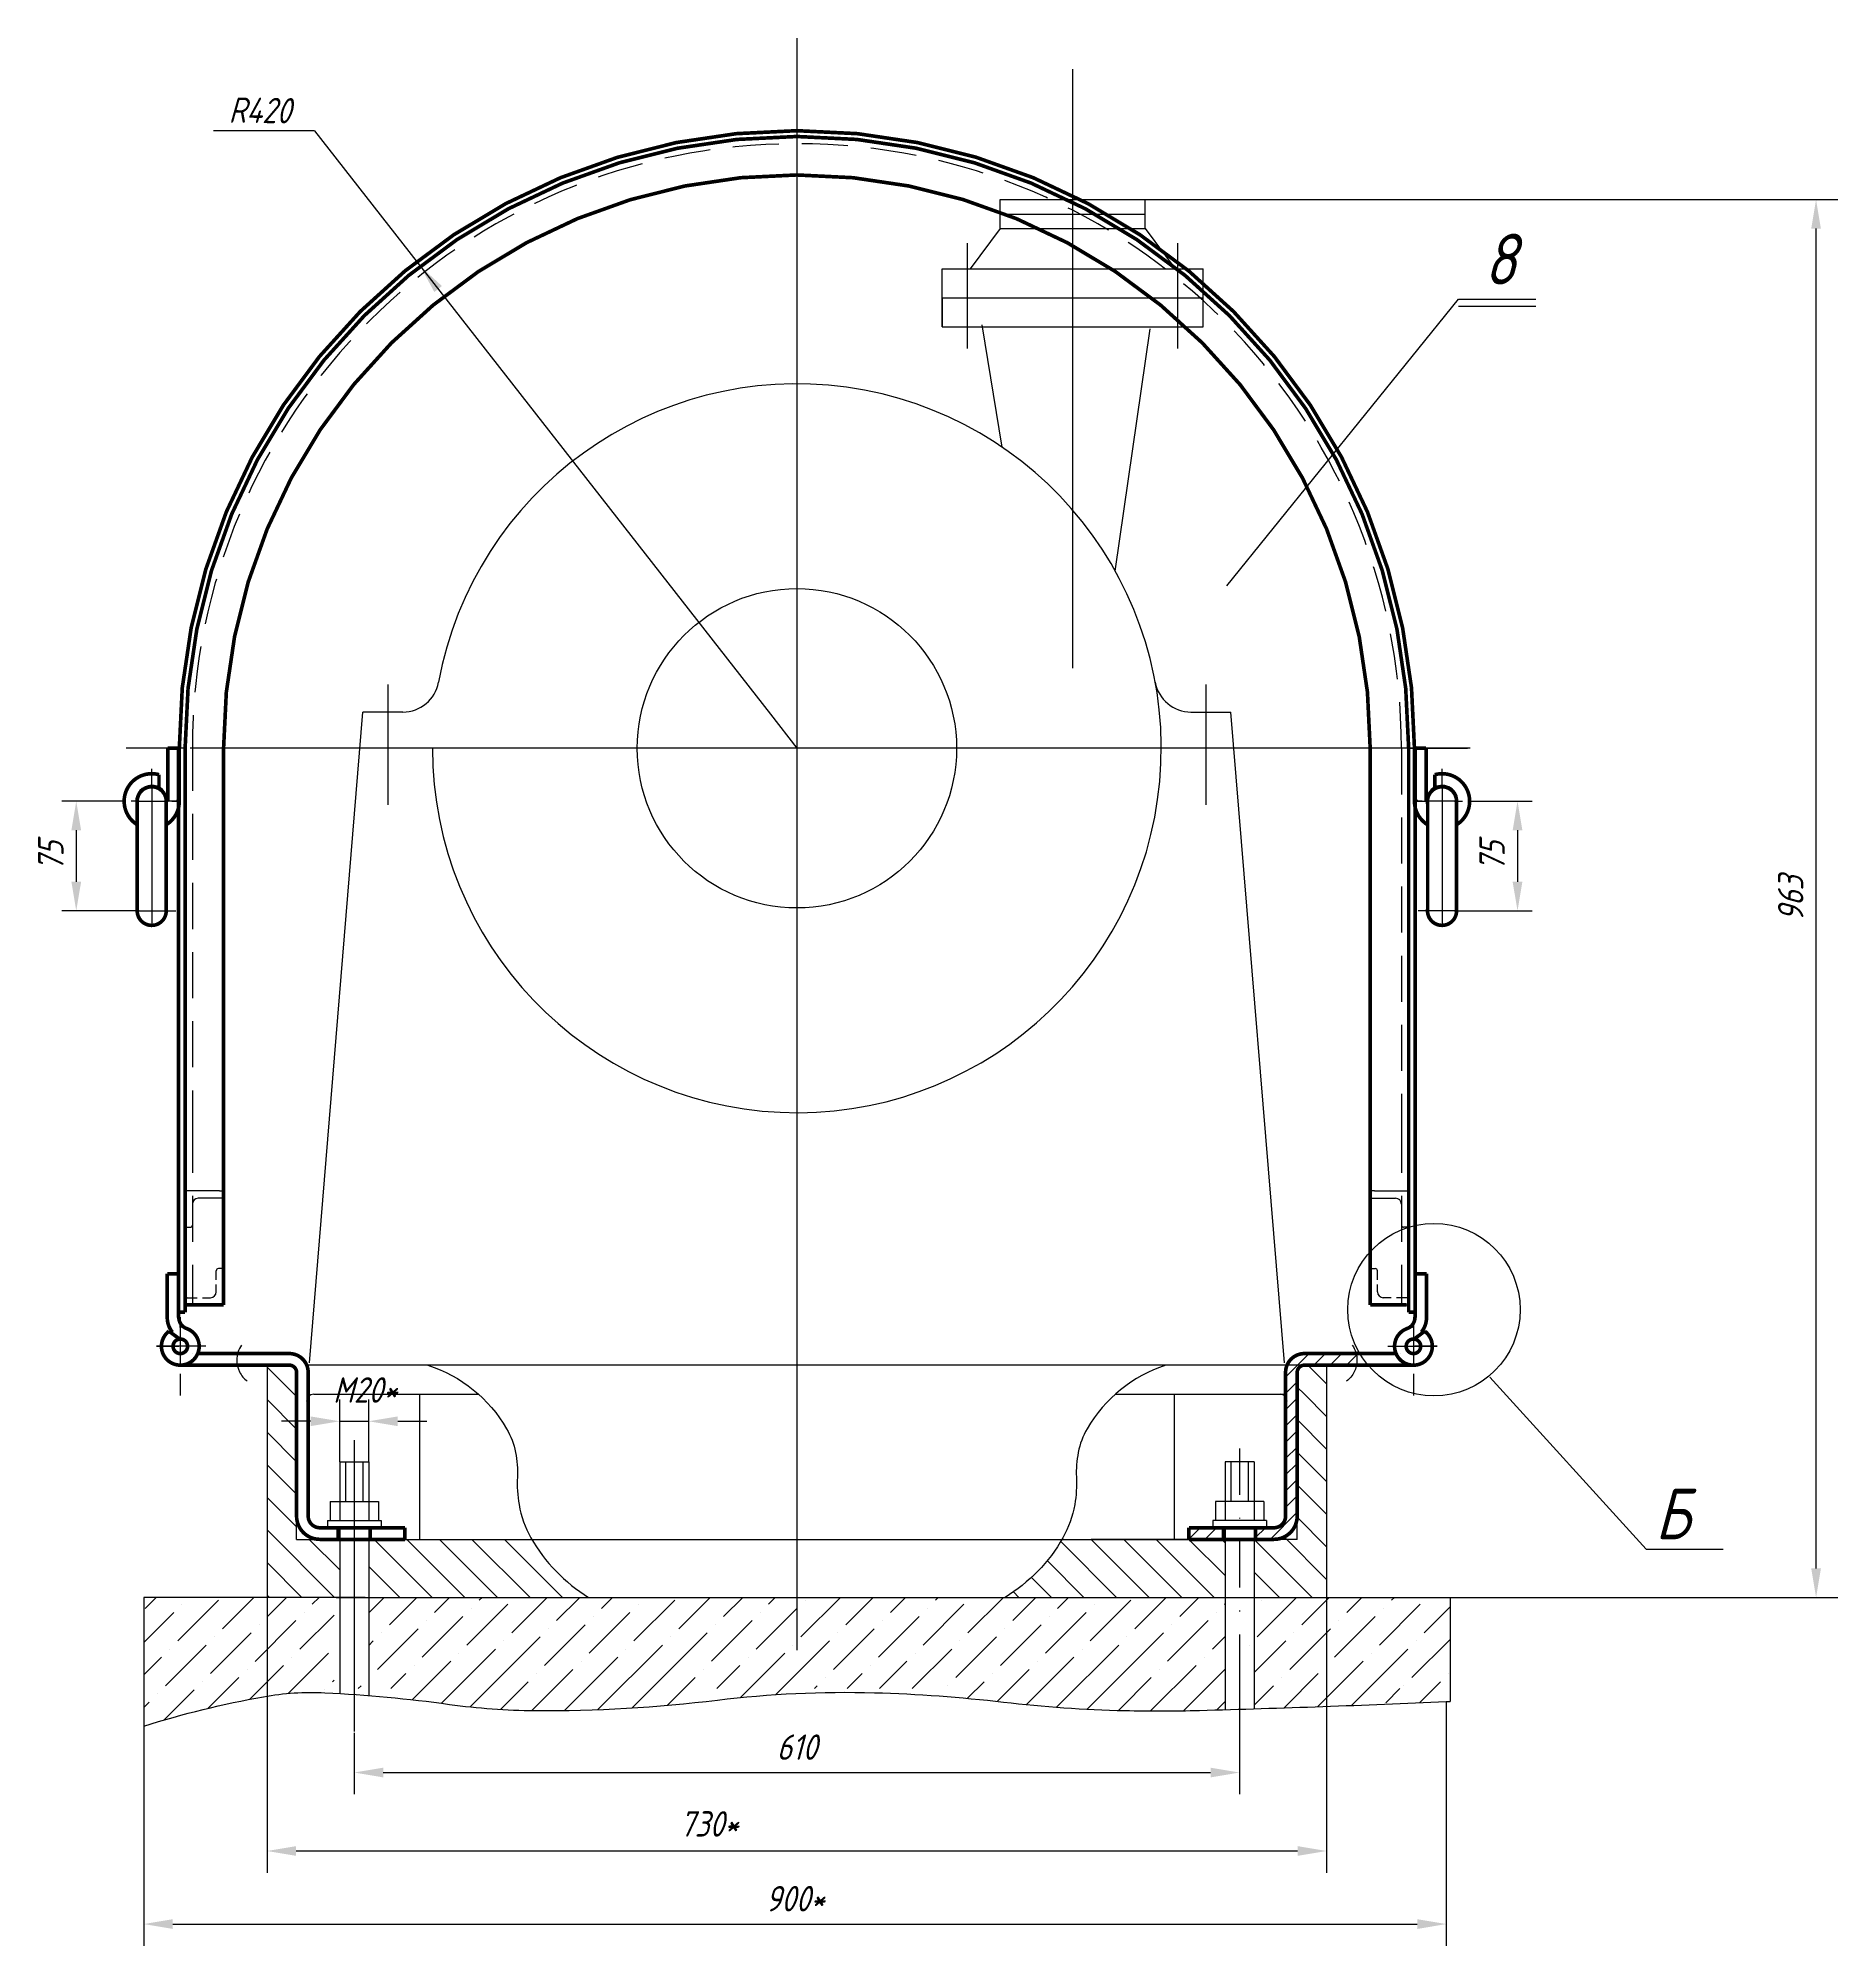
# Model space of a CAD drawing. Extents: x 973 to 2730, y 39 to 1746.
# Drawn here: x 2223.5 to 2471.5, y 368.3 to 631.2 of the extents above; entities that cross this region are included whole.
import ezdxf
from ezdxf.enums import TextEntityAlignment as Align

# ---------------------------------------------------------------- set-up
doc = ezdxf.new("R2010")
doc.units = 0
doc.header["$LTSCALE"] = 0.5
doc.header["$MEASUREMENT"] = 0
doc.linetypes.add('DASHDOT', pattern=[25.4, 12.7, -6.35, 0, -6.35])
doc.linetypes.add('DASHED', pattern=[19.05, 12.7, -6.35])
doc.layers.get('0').update_dxf_attribs({"linetype": 'CONTINUOUS'})
doc.layers.get('DEFPOINTS').update_dxf_attribs({"linetype": 'CONTINUOUS'})
doc.styles.add('ROMANC', font='romanc', dxfattribs={"width": 0.8, "oblique": 15, "height": 3.5})
doc.dimstyles.get("Standard").update_dxf_attribs({"dimtxt": 0.18, "dimasz": 0.18, "dimexe": 0.18, "dimexo": 0.0625, "dimgap": 0.09, "dimtad": 0, "dimtih": 1, "dimtoh": 1, "dimdec": 4, "dimzin": 0, "dimdsep": 46, "dimtxsty": 'Standard', "dimcen": 0.09, "dimadec": 0, "dimazin": 0, "dimtfac": 1, "dimtdec": 4, "dimtofl": 0, "dimtmove": 0, "dimatfit": 3, "dimfxl": 0, "dimtolj": 1, "dimtzin": 0, "dimarcsym": 0})

# ---------------------------------------------------------------- blocks, each defined once
blk = doc.blocks.new('*D60')
at = {"color": 0, "linetype": 'ByBlock'}
for p, q in [((2594.98, 1028.86), (2594.98, 995.21)), ((2415.49, 1025.48), (2415.49, 995.21)), ((2419.49, 998.21), (2590.98, 998.21))]:
    blk.add_line(p, q, dxfattribs=at)
for points in [[(2419.49, 998.88), (2419.49, 997.54), (2415.49, 998.21)], [(2590.98, 998.88), (2590.98, 997.54), (2594.98, 998.21)]]:
    blk.add_solid(points, dxfattribs=at)
at = {"layer": 'DEFPOINTS', "color": 0, "linetype": 'ByBlock'}
for p in [(2594.98, 1028.86), (2415.49, 1025.48), (2594.98, 998.21)]:
    blk.add_point(p, dxfattribs=at)
at = {"color": 0, "linetype": 'ByBlock', "style": 'ROMANC', "oblique": 15, "width": 0.8}
blk.add_text('900*', height=3.5, dxfattribs=at).set_placement((2505.24, 1001.71), align=Align.MIDDLE_CENTER)
blk = doc.blocks.new('*D58')
at = {"color": 0, "linetype": 'ByBlock'}
for p, q in [((2566.49, 1035.93), (2566.49, 1016.09)), ((2444.49, 1024.55), (2444.49, 1016.09)), ((2448.49, 1019.09), (2562.49, 1019.09))]:
    blk.add_line(p, q, dxfattribs=at)
for points in [[(2448.49, 1019.76), (2448.49, 1018.42), (2444.49, 1019.09)], [(2562.49, 1019.76), (2562.49, 1018.42), (2566.49, 1019.09)]]:
    blk.add_solid(points, dxfattribs=at)
at = {"layer": 'DEFPOINTS', "color": 0, "linetype": 'ByBlock'}
for p in [(2566.49, 1035.93), (2444.49, 1024.55), (2566.49, 1019.09)]:
    blk.add_point(p, dxfattribs=at)
at = {"color": 0, "linetype": 'ByBlock', "style": 'ROMANC', "oblique": 15, "width": 0.8}
blk.add_text('610', height=3.5, dxfattribs=at).set_placement((2505.49, 1022.59), align=Align.MIDDLE_CENTER)
blk = doc.blocks.new('*D57')
at = {"color": 0, "linetype": 'ByBlock'}
for p, q in [((2432.49, 1043.22), (2432.49, 1005.28)), ((2578.49, 1043.22), (2578.49, 1005.28)), ((2436.49, 1008.28), (2574.49, 1008.28))]:
    blk.add_line(p, q, dxfattribs=at)
for points in [[(2436.49, 1008.95), (2436.49, 1007.61), (2432.49, 1008.28)], [(2574.49, 1008.95), (2574.49, 1007.61), (2578.49, 1008.28)]]:
    blk.add_solid(points, dxfattribs=at)
at = {"layer": 'DEFPOINTS', "color": 0, "linetype": 'ByBlock'}
for p in [(2432.49, 1043.22), (2578.49, 1043.22), (2578.49, 1008.28)]:
    blk.add_point(p, dxfattribs=at)
at = {"color": 0, "linetype": 'ByBlock', "style": 'ROMANC', "oblique": 15, "width": 0.8}
blk.add_text('730*', height=3.5, dxfattribs=at).set_placement((2493.39, 1012.01), align=Align.MIDDLE_CENTER)
blk = doc.blocks.new('*X59')
at = {"color": 0}
for p, q in [((2415.49, 1037.02), (2419.62, 1041.15)), ((2415.69, 1041.71), (2417.2, 1043.22)), ((2420.18, 1037.22), (2425.79, 1042.83)), ((2420.74, 1042.27), (2420.74, 1042.27)), ((2426.35, 1038.9), (2430.67, 1043.22)), ((2432.53, 1040.59), (2435.16, 1043.22)), ((2437.58, 1041.15), (2437.58, 1041.15)), ((2438.7, 1042.27), (2439.65, 1043.22)), ((2424.67, 1032.73), (2430.28, 1038.34)), ((2430.84, 1034.41), (2436.46, 1040.03)), ((2431.4, 1039.46), (2431.4, 1039.46)), ((2437.02, 1036.1), (2441.71, 1040.79)), ((2418.5, 1031.05), (2424.11, 1036.66)), ((2419.06, 1036.1), (2419.06, 1036.1)), ((2425.23, 1037.78), (2425.23, 1037.78)), ((2415.49, 1032.53), (2417.93, 1034.97)), ((2429.72, 1033.29), (2429.72, 1033.29)), ((2431.58, 1030.66), (2434.77, 1033.85)), ((2435.89, 1034.97), (2435.89, 1034.97)), ((2436.07, 1030.66), (2440.95, 1035.54)), ((2418.26, 1026.32), (2422.42, 1030.48)), ((2423.55, 1031.61), (2423.55, 1031.61)), ((2424.37, 1027.94), (2427.09, 1030.66)), ((2427.09, 1030.66), (2428.6, 1032.17)), ((2430.11, 1029.19), (2431.58, 1030.66)), ((2435.4, 1029.99), (2436.07, 1030.66)), ((2440.38, 1030.48), (2440.38, 1030.48)), ((2441.51, 1031.61), (2441.71, 1031.81)), ((2415.49, 1028.04), (2416.25, 1028.8)), ((2417.37, 1029.92), (2417.37, 1029.92))]:
    blk.add_line(p, q, dxfattribs=at)
blk = doc.blocks.new('*D40')
at = {"color": 0, "linetype": 'ByBlock'}
for p, q in [((1525.68, 1061.89), (1525.68, 1070.49)), ((1529.68, 1061.89), (1529.68, 1070.49)), ((1521.68, 1067.49), (1517.68, 1067.49)), ((1525.68, 1067.49), (1529.68, 1067.49)), ((1533.68, 1067.49), (1537.68, 1067.49))]:
    blk.add_line(p, q, dxfattribs=at)
for points in [[(1521.68, 1068.16), (1521.68, 1066.82), (1525.68, 1067.49)], [(1533.68, 1068.16), (1533.68, 1066.82), (1529.68, 1067.49)]]:
    blk.add_solid(points, dxfattribs=at)
at = {"layer": 'DEFPOINTS', "color": 0, "linetype": 'ByBlock'}
for p in [(1529.68, 1067.49), (1525.68, 1061.89), (1529.68, 1061.89)]:
    blk.add_point(p, dxfattribs=at)
at = {"color": 0, "linetype": 'ByBlock', "style": 'ROMANC', "oblique": 15, "width": 0.8}
blk.add_text('М20*', height=3.5, dxfattribs=at).set_placement((1529.18, 1071.8), align=Align.MIDDLE_CENTER)
blk = doc.blocks.new('*D6')
at = {"color": 0, "linetype": 'ByBlock'}
for p, q in [((290.3, 320.9), (283.7, 320.9)), ((285.7, 316.9), (285.7, 309.8)), ((292.52, 305.8), (283.7, 305.8))]:
    blk.add_line(p, q, dxfattribs=at)
for points in [[(285.03, 316.9), (286.37, 316.9), (285.7, 320.9)], [(285.03, 309.8), (286.37, 309.8), (285.7, 305.8)]]:
    blk.add_solid(points, dxfattribs=at)
at = {"layer": 'DEFPOINTS', "color": 0, "linetype": 'ByBlock'}
for p in [(290.3, 320.9), (285.7, 305.8), (292.52, 305.8)]:
    blk.add_point(p, dxfattribs=at)
at = {"color": 0, "linetype": 'ByBlock', "style": 'ROMANC', "oblique": 15, "width": 0.8}
blk.add_text('75', height=3.5, rotation=90, dxfattribs=at).set_placement((282.2, 313.35), align=Align.MIDDLE_CENTER)
blk = doc.blocks.new('*D7')
at = {"color": 0, "linetype": 'ByBlock'}
for p, q in [((1549.65, 437.41), (1556.25, 437.41)), ((1554.25, 433.41), (1554.25, 426.31)), ((1547.43, 422.31), (1556.25, 422.31))]:
    blk.add_line(p, q, dxfattribs=at)
for points in [[(1553.58, 433.41), (1554.92, 433.41), (1554.25, 437.41)], [(1553.58, 426.31), (1554.92, 426.31), (1554.25, 422.31)]]:
    blk.add_solid(points, dxfattribs=at)
at = {"layer": 'DEFPOINTS', "color": 0, "linetype": 'ByBlock'}
for p in [(1549.65, 437.41), (1547.43, 422.31), (1554.25, 422.31)]:
    blk.add_point(p, dxfattribs=at)
at = {"color": 0, "linetype": 'ByBlock', "style": 'ROMANC', "oblique": 15, "width": 0.8}
blk.add_text('75', height=3.5, rotation=90, dxfattribs=at).set_placement((1550.75, 429.86), align=Align.MIDDLE_CENTER)
blk = doc.blocks.new('*X61')
at = {"color": 0}
for p, q in [((2259.08, 443.98), (2255.02, 448.04)), ((2259.08, 439.49), (2255.02, 443.55)), ((2259.08, 435), (2255.02, 439.06)), ((2259.08, 430.51), (2255.02, 434.57)), ((2259.08, 426.02), (2255.02, 430.08)), ((2264.31, 416.3), (2255.02, 425.59)), ((2265.02, 420.08), (2260.8, 424.3)), ((2277.78, 416.3), (2269.78, 424.3)), ((2282.27, 416.3), (2274.27, 424.3)), ((2286.76, 416.3), (2278.76, 424.3)), ((2291.25, 416.3), (2283.25, 424.3)), ((2295.74, 416.3), (2287.74, 424.3)), ((2259.82, 416.3), (2255.02, 421.1)), ((2273.29, 416.3), (2269.02, 420.57)), ((2255.33, 416.3), (2255.02, 416.61))]:
    blk.add_line(p, q, dxfattribs=at)
blk = doc.blocks.new('*X62')
at = {"color": 0}
for p, q in [((2397.02, 448.3), (2398.62, 449.9)), ((2399.26, 448.3), (2400.86, 449.9)), ((2401.51, 448.3), (2403.11, 449.9)), ((2403.75, 448.3), (2405.13, 449.68)), ((2395.36, 446.64), (2397.02, 448.3)), ((2395.36, 444.4), (2396.96, 446)), ((2395.36, 442.15), (2396.96, 443.75)), ((2395.36, 439.91), (2396.96, 441.51)), ((2395.36, 437.66), (2396.96, 439.26)), ((2395.36, 435.42), (2396.96, 437.02)), ((2395.36, 433.17), (2396.96, 434.77)), ((2395.36, 430.93), (2396.96, 432.53)), ((2395.36, 428.68), (2396.96, 430.28)), ((2382.03, 424.33), (2383.6, 425.9)), ((2384.24, 424.3), (2385.84, 425.9)), ((2391.22, 424.54), (2392.58, 425.9)), ((2393.22, 424.3), (2396.96, 428.04)), ((2386.49, 424.3), (2386.82, 424.63))]:
    blk.add_line(p, q, dxfattribs=at)

msp = doc.modelspace()

# ---------------------------------------------------------------- linework, layer by layer
at = {"linetype": 'Continuous'}
for p, q in [((2328.02, 631.15), (2328.02, 409.01)), ((2366.02, 608.9), (2366.02, 544.35)), ((2255.02, 448.3), (2255.02, 416.3)), ((2401.02, 448.3), (2401.02, 416.3)), ((2238.02, 416.3), (2238.02, 398.56184)), ((2418.02, 416.3), (2418.02, 401.96347))]:
    msp.add_line(p, q, dxfattribs=at)
for p, q in [((2366.02, 626.88), (2366.02, 552.12)), ((2261.53996, 618.40142), (2247.61, 618.40142)), ((2356.02, 608.9), (2376.02, 608.9)), ((2356.02, 604.9), (2356.02, 608.9)), ((2376.02, 604.9), (2376.02, 608.9)), ((2356.02, 604.9), (2351.9, 599.38)), ((2356.02, 606.9), (2376.02, 606.9)), ((2356.02, 604.9), (2376.02, 604.9)), ((2376.02, 604.9), (2380.14, 599.38)), ((2348.02, 599.36), (2384.02, 599.36)), ((2348.02, 595.36), (2384.02, 595.36)), ((2348.02, 595.36), (2348.02, 591.36)), ((2387.26, 555.68), (2419.2, 595.2)), ((2419.2, 595.2), (2429.85, 595.2)), ((2419.2, 594.2), (2429.85, 594.2)), ((2353.5, 591.66), (2356.27812, 574.80329)), ((2348.02, 591.36), (2384.02, 591.36)), ((2371.89537, 557.71303), (2376.68, 591.12)), ((2271.65, 542.08), (2271.65, 525.53)), ((2384.39, 542.08), (2384.39, 525.53)), ((2260.85, 448.64), (2268.22222, 538.3)), ((2273.72319, 538.3), (2268.22222, 538.3)), ((2382.31681, 538.3), (2387.81778, 538.3)), ((2395.19, 448.64), (2387.81778, 538.3)), ((2241.72, 533.3), (2241.46979, 533.3)), ((2242.46979, 533.3), (2242.42, 533.3)), ((2243.46979, 533.3), (2242.52, 533.3)), ((2242.92, 526), (2242.92, 531.64)), ((2420.81, 533.3), (2244.42, 533.3)), ((2412.57021, 533.3), (2413.52, 533.3)), ((2413.12, 526), (2413.12, 531.64)), ((2413.57021, 533.3), (2413.62, 533.3)), ((2414.32, 533.3), (2414.57021, 533.3)), ((2239.12, 528.16), (2239.12, 530.46)), ((2416.92, 528.16), (2416.92, 530.46)), ((2235.28, 526), (2233.32, 526)), ((2237.4, 526), (2236.28, 526)), ((2237.4, 526), (2240.44, 526)), ((2239.12, 528.16), (2239.12, 526)), ((2239.12, 526), (2239.12, 523.4)), ((2240.44, 526), (2241.12, 526)), ((2242.88, 526), (2241.16, 526)), ((2241.88, 526), (2243.04, 526)), ((2242.56979, 526.2), (2242.56979, 526.1)), ((2242.56979, 526.2), (2242.56979, 526.1)), ((2414.16, 526), (2413, 526)), ((2413.16, 526), (2414.88, 526)), ((2413.47021, 526.2), (2413.47021, 526.1)), ((2413.47021, 526.2), (2413.47021, 526.1)), ((2415.6, 526), (2414.92, 526)), ((2418.64, 526), (2415.6, 526)), ((2416.92, 528.16), (2416.92, 526)), ((2416.92, 526), (2416.92, 523.4)), ((2418.64, 526), (2419.76, 526)), ((2420.76, 526), (2422.72, 526)), ((2239.12, 523.4), (2239.12, 508.9)), ((2416.92, 523.4), (2416.92, 508.9)), ((2237.4, 510.9), (2235.54, 510.9)), ((2237.4, 510.9), (2240.44, 510.9)), ((2240.44, 510.9), (2242.42, 510.9)), ((2415.6, 510.9), (2413.62, 510.9)), ((2418.64, 510.9), (2415.6, 510.9)), ((2418.64, 510.9), (2420.5, 510.9)), ((2243.72, 467.3), (2243.72, 472.3)), ((2248.44, 472.3), (2243.72, 472.3)), ((2249.02, 471.3), (2245.52, 471.3)), ((2248.44, 472.3), (2249.02, 472.3)), ((2407.6, 472.3), (2407.02, 472.3)), ((2407.02, 471.3), (2410.52, 471.3)), ((2407.6, 472.3), (2412.32, 472.3)), ((2412.32, 467.3), (2412.32, 472.3)), ((2243.72, 467.3), (2244.42, 467.3)), ((2412.32, 467.3), (2411.62, 467.3)), ((2242.86, 460.9), (2242.86, 455.9)), ((2249.02, 461.6), (2248.32, 461.6)), ((2407.02, 461.6), (2407.72, 461.6)), ((2413.18, 460.9), (2413.18, 455.9)), ((2242.86, 456.76), (2242.86, 454.8598)), ((2243.72, 456.6), (2243.72, 457.3)), ((2244.3, 456.6), (2243.72, 456.6)), ((2411.74, 456.6), (2412.32, 456.6)), ((2412.32, 456.6), (2412.32, 457.3)), ((2413.18, 456.76), (2413.18, 454.8598)), ((2241.16, 453.08), (2241.17231, 453.06154)), ((2241.79926, 452.759), (2241.69158, 452.83853)), ((2243.26, 453.4923), (2243.26, 453.46)), ((2412.78, 453.4923), (2412.78, 453.46)), ((2414.24074, 452.759), (2414.34842, 452.83853)), ((2414.88, 453.08), (2414.86769, 453.06154)), ((2239.8, 450.9), (2242.86, 450.9)), ((2243.06, 450.9), (2240.5, 450.9)), ((2243.09853, 450.9), (2242.29853, 450.9)), ((2244.78, 449.9), (2244.80571, 449.9)), ((2411.26, 449.9), (2411.23429, 449.9)), ((2412.94147, 450.9), (2413.74147, 450.9)), ((2412.98, 450.9), (2415.54, 450.9)), ((2416.24, 450.9), (2413.18, 450.9)), ((2243.06, 448.3), (2245.94, 448.3)), ((2243.06, 447.09), (2243.06, 444.13)), ((2245.94, 448.3), (2249.82, 448.3)), ((2255.02, 448.3), (2258.0805, 448.3)), ((2401.02, 448.3), (2260.4805, 448.3)), ((2410.1, 448.3), (2406.22, 448.3)), ((2412.98, 448.3), (2410.1, 448.3)), ((2412.98, 447.09), (2412.98, 444.13)), ((2261.4402, 444.3), (2284.13867, 444.3)), ((2276.02, 444.3), (2276.02, 424.3)), ((2371.90133, 444.3), (2395.3595, 444.3)), ((2380.02, 444.3), (2380.02, 424.3)), ((2423.51544, 446.63307), (2445.03, 422.96)), ((2267.02, 437.95), (2267.02, 397.80872)), ((2265.02, 434.97), (2265.02, 426.9)), ((2265.02, 434.97), (2269.02, 434.97)), ((2265.82, 434.97), (2265.82, 429.5)), ((2268.22, 434.97), (2268.22, 429.5)), ((2269.02, 434.97), (2269.02, 426.9)), ((2387.02, 434.97), (2387.02, 426.9)), ((2391.02, 434.97), (2387.02, 434.97)), ((2387.82, 434.97), (2387.82, 429.5)), ((2390.22, 434.97), (2390.22, 429.5)), ((2391.02, 434.97), (2391.02, 426.9)), ((2265.02, 433.44), (2265.02, 426.9)), ((2269.02, 433.44), (2269.02, 426.9)), ((2387.02, 433.44), (2387.02, 426.9)), ((2391.02, 433.44), (2391.02, 426.9)), ((2263.69, 429.5), (2270.35, 429.5)), ((2263.69, 429.5), (2263.69, 426.9)), ((2270.35, 429.5), (2270.35, 426.9)), ((2385.69, 429.5), (2385.69, 426.9)), ((2392.35, 429.5), (2385.69, 429.5)), ((2392.35, 429.5), (2392.35, 426.9)), ((2259.0805, 424.3), (2259.0805, 427.5)), ((2263.32, 426.9), (2270.72, 426.9)), ((2263.32, 426.9), (2263.32, 425.9)), ((2265.02, 425.9), (2265.02, 403.06107)), ((2269.02, 425.9), (2269.02, 402.7832)), ((2270.72, 426.9), (2270.72, 425.9)), ((2385.32, 426.9), (2385.32, 425.9)), ((2392.72, 426.9), (2385.32, 426.9)), ((2387.02, 425.9), (2387.02, 400.83747)), ((2391.02, 425.9), (2391.02, 400.95837)), ((2392.72, 426.9), (2392.72, 425.9)), ((2396.9595, 424.3), (2396.9595, 427.5)), ((2259.0805, 424.3), (2287.48, 424.3)), ((2264.52, 424.3), (2391.52, 424.3)), ((2396.9595, 424.3), (2368.56, 424.3)), ((2445.03, 422.96), (2455.65, 422.96)), ((2268.52, 416.3), (2238.02, 416.3)), ((2264.52, 416.3), (2401.02, 416.3))]:
    msp.add_line(p, q)
at = {"color": 0, "linetype": 'ByBlock'}
for p, q in [((2261.53996, 618.40142), (2324.36356, 537.98063)), ((2376.02, 608.9), (2471.46, 608.9)), ((2468.46, 420.3), (2468.46, 604.9)), ((2351.52, 588.38), (2351.52, 602.92)), ((2380.52, 588.38), (2380.52, 602.92)), ((2348.02, 591.36), (2348.02, 599.36)), ((2384.02, 591.36), (2384.02, 599.36)), ((2324.36356, 537.98063), (2328.02, 533.3)), ((2240.82, 533.3), (2240.62, 533.3)), ((2415.22, 533.3), (2415.42, 533.3)), ((2242.82, 460.9), (2242.82, 462.82)), ((2413.22, 460.9), (2413.22, 462.82)), ((2401.02, 416.3), (2471.46, 416.3))]:
    msp.add_line(p, q, dxfattribs=at)
at = {"linetype": 'DASHED'}
for p, q in [((2244.72, 533.79), (2244.72, 481.16)), ((2411.32, 533.3), (2411.32, 476.48)), ((2244.72, 481.16), (2244.72, 456.6)), ((2411.32, 481.16), (2411.32, 456.6)), ((2244.72, 470.5), (2244.72, 467.6)), ((2411.32, 470.5), (2411.32, 467.6)), ((2248.02, 460.08), (2248.02, 461.3)), ((2249.02, 461.6), (2249.02, 460.81)), ((2249.02, 460.24), (2249.02, 458.68)), ((2407.02, 461.6), (2407.02, 460.81)), ((2407.02, 460.24), (2407.02, 458.68)), ((2408.02, 460.08), (2408.02, 461.3)), ((2244.02, 457.6), (2245.4, 457.6)), ((2246.12, 457.6), (2247.22, 457.6)), ((2248.02, 458.4), (2248.02, 459.4)), ((2249.02, 458.27), (2249.02, 456.6)), ((2407.02, 458.27), (2407.02, 456.6)), ((2408.02, 458.4), (2408.02, 459.4)), ((2409.92, 457.6), (2408.82, 457.6)), ((2412.02, 457.6), (2410.64, 457.6)), ((2244.3, 456.6), (2245.69, 456.6)), ((2246.72, 456.6), (2249.02, 456.6)), ((2409.32, 456.6), (2407.02, 456.6)), ((2411.74, 456.6), (2410.35, 456.6))]:
    msp.add_line(p, q, dxfattribs=at)
at = {"linetype": 'DASHDOT'}
for p, q in [((2241.72, 533.3), (2235.62, 533.3)), ((2414.32, 533.3), (2420.42, 533.3)), ((2243.06, 454.9), (2243.06, 447.09)), ((2412.98, 454.9), (2412.98, 447.09)), ((2243.06, 453.48), (2243.06, 454.0852)), ((2412.98, 453.48), (2412.98, 454.0852)), ((2240.56, 450.9), (2239.8, 450.9)), ((2243.06, 450.9), (2240.78, 450.9)), ((2246.57, 450.9), (2241.5, 450.9)), ((2409.47, 450.9), (2414.54, 450.9)), ((2412.98, 450.9), (2415.26, 450.9)), ((2415.48, 450.9), (2416.24, 450.9)), ((2389.02, 436.8), (2389.02, 409.01))]:
    msp.add_line(p, q, dxfattribs=at)
at = {"color": 0}
for p, q in [((2401.02, 445.72119), (2398.44119, 448.3)), ((2397.95106, 444.3), (2396.9595, 445.29157)), ((2401.02, 441.23106), (2397.95106, 444.3)), ((2401.02, 436.74093), (2396.9595, 440.80144)), ((2401.02, 432.25081), (2396.9595, 436.31131)), ((2401.02, 427.76068), (2396.9595, 431.82118)), ((2401.02, 423.27055), (2396.95526, 427.33529)), ((2264.77856, 424.3), (2264.82, 424.34144)), ((2372.06953, 416.3), (2364.36805, 424.00147)), ((2376.55965, 416.3), (2368.55965, 424.3)), ((2381.04978, 416.3), (2373.04978, 424.3)), ((2385.53991, 416.3), (2377.53991, 424.3)), ((2387.02, 419.31004), (2382.03004, 424.3)), ((2387.02, 423.80017), (2386.52017, 424.3)), ((2399.01029, 416.3), (2391.01029, 424.3)), ((2391.26144, 424.3), (2391.22, 424.34144)), ((2401.02, 418.78042), (2395.17187, 424.62855)), ((2367.5794, 416.3), (2362.5117, 421.3677)), ((2363.08927, 416.3), (2360.33852, 419.05075)), ((2394.52017, 416.3), (2391.02, 419.80017)), ((2269.02, 414.15992), (2271.16008, 416.3)), ((2271.89486, 412.54465), (2275.65021, 416.3)), ((2278.06878, 414.22844), (2280.14034, 416.3)), ((2282.55891, 409.73832), (2288.17157, 415.35098)), ((2284.24271, 415.91224), (2284.63047, 416.3)), ((2288.73284, 411.42211), (2293.61072, 416.3)), ((2294.90676, 413.10591), (2298.10085, 416.3)), ((2301.08069, 414.78971), (2302.59098, 416.3)), ((2305.57082, 410.29958), (2311.18348, 415.91224)), ((2306.13208, 415.35098), (2306.13208, 415.35098)), ((2311.74474, 411.98338), (2316.06136, 416.3)), ((2317.91867, 413.66718), (2320.55149, 416.3)), ((2324.0926, 415.35098), (2325.04162, 416.3)), ((2328.58272, 410.86085), (2334.02188, 416.3)), ((2329.14399, 415.91224), (2329.14399, 415.91224)), ((2334.75665, 412.54465), (2338.512, 416.3)), ((2340.93058, 414.22844), (2343.00213, 416.3)), ((2345.4207, 409.73832), (2351.03336, 415.35098)), ((2347.1045, 415.91224), (2347.49226, 416.3)), ((2351.59463, 411.42211), (2356.47252, 416.3)), ((2357.76856, 413.10591), (2360.96264, 416.3)), ((2358.59914, 416.3), (2357.85277, 417.04637)), ((2363.94248, 414.78971), (2365.45277, 416.3)), ((2368.43261, 410.29958), (2374.04527, 415.91224)), ((2368.99388, 415.35098), (2368.99388, 415.35098)), ((2374.60654, 411.98338), (2378.92316, 416.3)), ((2380.78046, 413.66718), (2383.41328, 416.3)), ((2386.95439, 415.35098), (2387.02, 415.41659)), ((2391.44452, 410.86085), (2396.88367, 416.3)), ((2392.00578, 415.91224), (2392.00578, 415.91224)), ((2397.61844, 412.54465), (2401.3738, 416.3)), ((2403.79237, 414.22844), (2405.86392, 416.3)), ((2408.2825, 409.73832), (2413.89516, 415.35098)), ((2409.96629, 415.91224), (2410.35405, 416.3)), ((2276.38499, 408.05452), (2281.99765, 413.66718)), ((2276.94625, 413.10591), (2276.94625, 413.10591)), ((2283.12018, 414.78971), (2283.12018, 414.78971)), ((2299.39689, 408.61578), (2305.00955, 414.22844)), ((2299.95816, 413.66718), (2299.95816, 413.66718)), ((2316.23487, 407.49325), (2321.84753, 413.10591)), ((2322.4088, 409.17705), (2328.02146, 414.78971)), ((2322.97006, 414.22844), (2322.97006, 414.22844)), ((2339.24678, 408.05452), (2344.85944, 413.66718)), ((2339.80804, 413.10591), (2339.80804, 413.10591)), ((2345.98197, 414.78971), (2345.98197, 414.78971)), ((2362.25868, 408.61578), (2367.87134, 414.22844)), ((2362.81995, 413.66718), (2362.81995, 413.66718)), ((2379.09666, 407.49325), (2384.70932, 413.10591)), ((2385.83186, 414.22844), (2385.83186, 414.22844)), ((2402.10857, 408.05452), (2407.72123, 413.66718)), ((2402.66984, 413.10591), (2402.66984, 413.10591)), ((2408.84376, 414.78971), (2408.84376, 414.78971)), ((2414.45642, 411.42211), (2418.02, 414.98569)), ((2269.02, 409.66979), (2269.64979, 410.29958)), ((2270.21106, 406.37072), (2275.82372, 411.98338)), ((2270.77233, 411.42211), (2270.77233, 411.42211)), ((2283.01502, 401.21417), (2292.6617, 410.86085)), ((2287.61031, 410.29958), (2287.61031, 410.29958)), ((2293.22297, 406.93199), (2298.83563, 412.54465)), ((2293.78423, 411.98338), (2293.78423, 411.98338)), ((2305.32639, 401.07489), (2315.67361, 411.42211)), ((2310.62221, 410.86085), (2310.62221, 410.86085)), ((2316.79614, 412.54465), (2316.79614, 412.54465)), ((2325.12618, 402.91418), (2332.51159, 410.29958)), ((2333.07285, 406.37072), (2338.68551, 411.98338)), ((2333.63412, 411.42211), (2333.63412, 411.42211)), ((2349.91083, 405.24819), (2355.52349, 410.86085)), ((2350.4721, 410.29958), (2350.4721, 410.29958)), ((2356.08476, 406.93199), (2361.69742, 412.54465)), ((2356.64602, 411.98338), (2356.64602, 411.98338)), ((2368.01541, 400.90212), (2378.5354, 411.42211)), ((2373.484, 410.86085), (2373.484, 410.86085)), ((2379.65793, 412.54465), (2379.65793, 412.54465)), ((2385.27059, 409.17705), (2387.02, 410.92646)), ((2391.02, 405.9462), (2395.37338, 410.29958)), ((2395.93464, 406.37072), (2401.5473, 411.98338)), ((2396.49591, 411.42211), (2396.49591, 411.42211)), ((2412.77262, 405.24819), (2418.02, 410.49556)), ((2413.33389, 410.29958), (2413.33389, 410.29958)), ((2275.02809, 402.2075), (2280.31385, 407.49325)), ((2279.02869, 401.71797), (2286.48777, 409.17705)), ((2281.43638, 408.61578), (2281.43638, 408.61578)), ((2295.99473, 400.7235), (2303.32575, 408.05452)), ((2298.27436, 407.49325), (2298.27436, 407.49325)), ((2300.60255, 400.84118), (2309.49968, 409.73832)), ((2304.44829, 409.17705), (2304.44829, 409.17705)), ((2320.22895, 402.50708), (2326.33766, 408.61578)), ((2321.28627, 408.05452), (2321.28627, 408.05452)), ((2327.46019, 409.73832), (2327.46019, 409.73832)), ((2339.42239, 403.74), (2343.17564, 407.49325)), ((2343.91252, 403.74), (2349.34957, 409.17705)), ((2344.29817, 408.61578), (2344.29817, 408.61578)), ((2359.6654, 401.53237), (2366.18755, 408.05452)), ((2361.13615, 407.49325), (2361.13615, 407.49325)), ((2363.7943, 401.17114), (2372.36147, 409.73832)), ((2367.31008, 409.17705), (2367.31008, 409.17705)), ((2384.14806, 408.05452), (2384.14806, 408.05452)), ((2390.32198, 409.73832), (2390.32198, 409.73832)), ((2399.79281, 401.24863), (2406.03743, 407.49325)), ((2404.45108, 401.41677), (2412.21136, 409.17705)), ((2407.15996, 408.61578), (2407.15996, 408.61578)), ((2269.08853, 405.24819), (2269.08853, 405.24819)), ((2272.07047, 403.74), (2274.13992, 405.80945)), ((2275.26245, 406.93199), (2275.26245, 406.93199)), ((2291.49513, 400.71402), (2297.15183, 406.37072)), ((2292.10043, 405.80945), (2292.10043, 405.80945)), ((2310.17595, 401.43433), (2313.98981, 405.24819)), ((2315.11234, 406.37072), (2315.11234, 406.37072)), ((2316.97175, 403.74), (2320.16373, 406.93199)), ((2331.95032, 405.24819), (2331.95032, 405.24819)), ((2334.93226, 403.74), (2337.00171, 405.80945)), ((2338.12425, 406.93199), (2338.12425, 406.93199)), ((2354.96223, 405.80945), (2354.96223, 405.80945)), ((2355.61979, 401.97689), (2360.01362, 406.37072)), ((2372.33473, 400.73132), (2376.8516, 405.24819)), ((2376.75428, 400.66074), (2383.02553, 406.93199)), ((2377.97413, 406.37072), (2377.97413, 406.37072)), ((2381.27093, 400.68726), (2387.02, 406.43633)), ((2394.81211, 405.24819), (2394.81211, 405.24819)), ((2395.1446, 401.09054), (2399.86351, 405.80945)), ((2400.98604, 406.93199), (2400.98604, 406.93199)), ((2417.82402, 405.80945), (2417.82402, 405.80945)), ((2267.58034, 403.74), (2267.96599, 404.12566)), ((2285.92651, 404.12566), (2285.92651, 404.12566)), ((2287.16051, 400.86953), (2290.9779, 404.68692)), ((2308.93841, 404.68692), (2308.93841, 404.68692)), ((2330.44213, 403.74), (2330.82779, 404.12566)), ((2348.7883, 404.12566), (2348.7883, 404.12566)), ((2351.54824, 402.39547), (2353.83969, 404.68692)), ((2371.80021, 404.68692), (2371.80021, 404.68692)), ((2391.02, 401.45608), (2393.68958, 404.12566)), ((2409.15806, 401.7835), (2411.10228, 403.72772)), ((2411.65009, 404.12566), (2411.65009, 404.12566)), ((2413.79806, 401.7835), (2416.70149, 404.68692)), ((2385.87807, 400.80427), (2387.02, 401.9462))]:
    msp.add_line(p, q, dxfattribs=at)
for points, const_width in [([(2413.12, 533.3, 1), (2242.92, 533.3, 1)], 0.5), ([(2412.32, 533.3, 1), (2243.72, 533.3, 1)], 0.5), ([(2407.02, 533.3, 1), (2249.02, 533.3, 1)], 0.5), ([(2237.12, 522.7689, -0.86546876), (2240.12, 529.66606, -1)], 0.5), ([(2418.92, 522.7689, 0.86546876), (2415.92, 529.66606, 1)], 0.5), ([(2237.12, 526, -1.073397535), (2241.1, 525.71787, -1.073397535)], 0.5), ([(2242.92, 526, -0.261399121), (2241.1, 522.75661, -0.261399121)], 0.5), ([(2413.12, 526, 0.261399121), (2414.94, 522.75661, 0.261399121)], 0.5), ([(2418.92, 526, 1.073397535), (2414.94, 525.71787, 1.073397535)], 0.5), ([(2241.1, 511.18213, -1.073397535), (2237.12, 510.9, -1.073397535)], 0.5), ([(2414.94, 511.18213, 1.073397535), (2418.92, 510.9, 1.073397535)], 0.5), ([(2241.52687, 453.58044, -0.103188113), (2241.26, 454.8598, -0.108621097)], 0.5), ([(2243.92667, 453.3513, -0.324768037), (2242.86051, 454.9, -0.317837245)], 0.5), ([(2412.11333, 453.3513, 0.324768037), (2413.17949, 454.9, 0.317837245)], 0.5), ([(2414.51313, 453.58044, 0.103188113), (2414.78, 454.8598, 0.108621097)], 0.5), ([(2243.06, 448.3, -0.670178341), (2241.23171, 452.74861, -0.661514598)], 0.5), ([(2241.20231, 452.71906, -0.038119234), (2241.5, 452.98, -0.038119234)], 0.5), ([(2241.96898, 452.85111, -0.068890542), (2241.51697, 453.60339, -0.068890542)], 0.5), ([(2242.06, 450.9, -1), (2244.06, 450.9, -1)], 0.5), ([(2243.39333, 451.84281, -0.15027234), (2241.88251, 452.96335, -0.135488457)], 0.1), ([(2243.92667, 453.3513, -0.430402422), (2245.46, 449.9, -0.358019667)], 0.5), ([(2412.11333, 453.3513, 0.430402422), (2410.58, 449.9, 0.358019667)], 0.5), ([(2413.98, 450.9, 1), (2411.98, 450.9, 1)], 0.5), ([(2412.64667, 451.84281, 0.15027234), (2414.15749, 452.96335, 0.135488457)], 0.1), ([(2412.98, 448.3, 0.670178341), (2414.80829, 452.74861, 0.661514598)], 0.5), ([(2414.07102, 452.85111, 0.068890542), (2414.52303, 453.60339, 0.068890542)], 0.5), ([(2414.83769, 452.71906, 0.038119234), (2414.54, 452.98, 0.038119234)], 0.5), ([(2242.06, 450.9, 1), (2244.06, 450.9, 1)], 0.5), ([(2242.26, 450.9, -1), (2243.86, 450.9, -1)], 0.1), ([(2242.26, 450.9, 1), (2243.86, 450.9, 1)], 0.1), ([(2243.39333, 451.84281, -0.317837245), (2244.06, 450.9, -0.317837245)], 0.1), ([(2260.6805, 447.3, 0.414213562), (2258.0805, 449.9, 0.414213562)], 0.5), ([(2395.3595, 447.3, -0.414213562), (2397.9595, 449.9, -0.414213562)], 0.5), ([(2413.98, 450.9, -1), (2411.98, 450.9, -1)], 0.5), ([(2412.64667, 451.84281, 0.317837245), (2411.98, 450.9, 0.317837245)], 0.1), ([(2413.78, 450.9, 1), (2412.18, 450.9, 1)], 0.1), ([(2413.78, 450.9, -1), (2412.18, 450.9, -1)], 0.1), ([(2259.0805, 447.3, 0.414213562), (2258.0805, 448.3, 0.414213562)], 0.5), ([(2396.9595, 447.3, -0.414213562), (2397.9595, 448.3, -0.414213562)], 0.5), ([(2259.0805, 427.5, 0.414213562), (2262.2805, 424.3, 0.414213562)], 0.5), ([(2260.6805, 427.5, 0.414213562), (2262.2805, 425.9, 0.414213562)], 0.5), ([(2395.3595, 427.5, -0.414213562), (2393.7595, 425.9, -0.414213562)], 0.5), ([(2396.9595, 427.5, -0.414213562), (2393.7595, 424.3, -0.414213562)], 0.5)]:
    msp.add_lwpolyline(points, format="xyb", dxfattribs=dict(const_width=const_width))
for points, const_width in [([(2243.72, 533.79), (2243.72, 481.16)], 0.5), ([(2241.32, 533.3), (2242.92, 533.3)], 0.5), ([(2241.32, 526), (2241.32, 533.3)], 0.5), ([(2242.82, 533.3), (2242.82, 481.16)], 0.5), ([(2242.92, 526), (2242.92, 533.3)], 0.5), ([(2249.02, 481.16), (2249.02, 533.3)], 0.5), ([(2407.02, 476.48), (2407.02, 533.3)], 0.5), ([(2412.32, 533.3), (2412.32, 476.48)], 0.5), ([(2414.72, 533.3), (2413.12, 533.3)], 0.5), ([(2413.12, 526), (2413.12, 533.3)], 0.5), ([(2413.22, 533.3), (2413.22, 476.48)], 0.5), ([(2414.72, 526), (2414.72, 533.3)], 0.5), ([(2240.12, 527.73205), (2240.12, 529.66606)], 0.5), ([(2415.92, 527.73205), (2415.92, 529.66606)], 0.5), ([(2237.12, 526), (2237.12, 510.9)], 0.5), ([(2241.1, 526), (2241.1, 510.9)], 0.5), ([(2414.94, 526), (2414.94, 510.9)], 0.5), ([(2418.92, 526), (2418.92, 510.9)], 0.5), ([(2242.82, 481.16), (2242.82, 454.84)], 0.5), ([(2243.72, 481.16), (2243.72, 455.6)], 0.5), ([(2249.02, 461.6), (2249.02, 481.16)], 0.5), ([(2407.02, 461.6), (2407.02, 481.16)], 0.5), ([(2412.32, 481.16), (2412.32, 455.6)], 0.5), ([(2413.22, 481.16), (2413.22, 454.84)], 0.5), ([(2242.86, 460.9), (2241.26, 460.9)], 0.5), ([(2241.26, 460.9), (2241.26, 454.8598)], 0.5), ([(2249.02, 456.6), (2249.02, 461.6)], 0.5), ([(2407.02, 456.6), (2407.02, 461.6)], 0.5), ([(2413.18, 460.9), (2414.78, 460.9)], 0.5), ([(2414.78, 460.9), (2414.78, 454.8598)], 0.5), ([(2242.82, 455.6), (2243.72, 455.6)], 0.5), ([(2243.98, 456.6), (2249.02, 456.6)], 0.5), ([(2412.06, 456.6), (2407.02, 456.6)], 0.5), ([(2413.22, 455.6), (2412.32, 455.6)], 0.5), ([(2242.96822, 451.89578), (2241.5, 452.98)], 0.5), ([(2241.4969, 452.97767), (2241.69158, 452.83853)], 0.1), ([(2413.07178, 451.89578), (2414.54, 452.98)], 0.5), ([(2414.5431, 452.97767), (2414.34842, 452.83853)], 0.1), ([(2245.46, 449.9), (2258.0805, 449.9)], 0.5), ([(2410.58, 449.9), (2397.9595, 449.9)], 0.5), ([(2258.0805, 448.3), (2243.06, 448.3)], 0.5), ([(2259.0805, 427.5), (2259.0805, 447.3)], 0.5), ([(2260.6805, 427.5), (2260.6805, 447.3)], 0.5), ([(2395.3595, 427.5), (2395.3595, 447.3)], 0.5), ([(2396.9595, 427.5), (2396.9595, 447.3)], 0.5), ([(2397.9595, 448.3), (2412.98, 448.3)], 0.5), ([(2262.2805, 425.9), (2274.01, 425.9)], 0.5), ([(2264.82, 425.9), (2264.82, 424.3)], 0.5), ([(2269.22, 425.9), (2269.22, 424.3)], 0.5), ([(2274.01, 425.9), (2274.01, 424.3)], 0.5), ([(2393.7595, 425.9), (2382.03, 425.9)], 0.5), ([(2382.03, 425.9), (2382.03, 424.3)], 0.5), ([(2386.82, 425.9), (2386.82, 424.3)], 0.5), ([(2391.22, 425.9), (2391.22, 424.3)], 0.5), ([(2262.2805, 424.3), (2274.01, 424.3)], 0.5), ([(2393.7595, 424.3), (2382.03, 424.3)], 0.5)]:
    msp.add_lwpolyline(points, dxfattribs=dict(const_width=const_width))
for points in [[(2241.55, 452.91), (2241.54, 452.92)], [(2414.49, 452.91), (2414.5, 452.92)]]:
    msp.add_lwpolyline(points)
at = {"linetype": 'Continuous', "const_width": 0.5}
for points in [[(2245.46, 449.9, -0.302775638), (2243.06, 448.3, -0.207398032)], [(2410.58, 449.9, 0.302775638), (2412.98, 448.3, 0.207398032)]]:
    msp.add_lwpolyline(points, format="xyb", dxfattribs=at)
for points in [[(2245.58, 450.3, -0.005205292), (2245.5898, 450.2999, -0.087939565)], [(2251.49, 451.06, 0.07665277), (2251.00385, 450.06512, 0.07665277), (2250.84, 448.97, 0.115296107), (2251.22347, 447.36174, 0.115296107), (2252.28, 446.09)], [(2404.55, 451.06, -0.07665277), (2405.03615, 450.06512, -0.07665277), (2405.2, 448.97, -0.115296107), (2404.81653, 447.36174, -0.115296107), (2403.76, 446.09)], [(2410.46, 450.3, 0.005205292), (2410.4502, 450.2999, 0.087939565)], [(2277.18663, 448.3, -0.184169817), (2288.02056, 439.54283, -0.083392271), (2289.25, 436.28, -0.059671096), (2289.50417, 432.88612, 0.053216303), (2289.74, 429.08, 0.087587149), (2291.36895, 424.51778, 0.12653908), (2299.32809, 416.3)], [(2378.85337, 448.3, 0.184169817), (2368.01944, 439.54283, 0.083392271), (2366.79, 436.28, 0.059671096), (2366.53583, 432.88612, -0.053216303), (2366.3, 429.08, -0.087587149), (2364.67105, 424.51778, -0.12653908), (2356.71191, 416.3)], [(2238.02, 398.56184, -0.031831973), (2254.51966, 402.62161, -0.056542554), (2262.99, 403.17, -0.022451405), (2280.13957, 401.56688, 0.032758663), (2291.92, 400.71, 0.032274862), (2317.07654, 402.15587, -0.037565477), (2338.71, 403.17, -0.022185793), (2356.48856, 401.87671, 0.023623005), (2373.19, 400.71, 0.012563637), (2383.49998, 400.73701, 0.003805695), (2417.51, 401.94, 0.001507893), (2418.02, 401.96347, 0.008775585)]]:
    msp.add_lwpolyline(points, format="xyb")
for centre, radius in [((2328.02, 533.3), 22), ((2415.81, 455.95), 11.88)]:
    msp.add_circle(centre, radius)
at = {"linetype": 'DASHED'}
for centre, radius, start, end in [((2328.02, 533.29999), 83.3, 0.0000038, 179.9999962), ((2243.06, 450.9), 2.6, 126.8698976, 128.5238755), ((2412.98, 450.9), 2.6, 51.4761245, 53.1301024)]:
    msp.add_arc(centre, radius, start, end, dxfattribs=at)
for centre, radius, start, end in [((2328.02, 533.3), 50.21, 180, 169.5646116), ((2273.72319, 543.3), 5, 270, 349.5646116), ((2382.31681, 543.3), 5, 190.4353884, 270), ((2239.12, 526), 2.2, 24.6199773, 204.6199773), ((2239.12, 526), 2.2, 334.1580672, 0), ((2416.92, 526), 2.2, 180, 205.8419328), ((2416.92, 526), 2.2, 335.3800227, 155.3800227), ((2245.52, 470.5), 0.8, 90, 180), ((2410.52, 470.5), 0.8, 360, 90), ((2244.42, 467.6), 0.3, 270, 0), ((2411.62, 467.6), 0.3, 180, 270), ((2248.32, 461.3), 0.3, 90, 180), ((2407.72, 461.3), 0.3, 360, 90), ((2244.02, 457.3), 0.3, 90, 180), ((2247.22, 458.4), 0.8, 270, 0), ((2408.82, 458.4), 0.8, 180, 270), ((2412.02, 457.3), 0.3, 360, 90), ((2243.06, 450.9), 1, 124.1861225, 180), ((2243.06, 450.9), 2.6, 342.0797869, 352.4926533), ((2412.98, 450.9), 2.6, 187.5073467, 197.9202131), ((2412.98, 450.9), 1, 360, 55.8138775), ((2243.06, 450.9), 2.6, 269.118596, 270), ((2412.98, 450.9), 2.6, 270, 270.881404), ((2261.4402, 443.3), 1, 90, 177.1197406), ((2394.5998, 443.3), 1, 2.8802594, 90)]:
    msp.add_arc(centre, radius, start, end)
at = {"color": 0, "linetype": 'ByBlock'}
for points in [[(2467.79333, 604.9), (2469.12667, 604.9), (2468.46, 608.9)], [(2278.06093, 596.16991), (2279.11166, 596.99073), (2276.12384, 599.73251)], [(2467.79333, 420.3), (2469.12667, 420.3), (2468.46, 416.3)]]:
    msp.add_solid(points, dxfattribs=at)
at = {"layer": 'DEFPOINTS', "color": 0, "linetype": 'ByBlock'}
for p in [(2376.02, 608.9), (2468.46, 608.9), (2276.12384, 599.73251), (2241.82, 533.3), (2414.22, 533.3), (2328.02, 501.3), (2242.9, 463.22), (2243.26, 463.22), (2412.78, 463.22), (2413.14, 463.22), (2241.26, 460.9), (2241.26, 460.9), (2242.39804, 461.3), (2242.82, 462.42), (2242.82, 460.9), (2413.22, 462.42), (2413.22, 460.9), (2413.64196, 461.3), (2414.78, 460.9), (2414.78, 460.9), (2246.74, 455.94), (2249.02, 456.82036), (2249.02, 456.58), (2407.02, 456.82036), (2407.02, 456.58), (2409.3, 455.94), (2239.8, 450.9), (2416.24, 450.9), (2243.06, 448.3), (2412.98, 448.3), (2401.02, 416.3)]:
    msp.add_point(p, dxfattribs=at)

# ---------------------------------------------------------------- block references
for name, p in [('*X62', (0, 0)), ('*X61', (0, 0)), ('*X59', (-177.47, -626.92))]:
    msp.add_blockref(name, p)

# ---------------------------------------------------------------- texts
at = {"color": 0, "linetype": 'ByBlock', "style": 'ROMANC', "oblique": 15, "width": 0.8}
for s, rotation, p in [('R420', 359.26394, (2254.02132, 621.19873)), ('963', 90, (2464.96, 512.6))]:
    msp.add_text(s, height=3.5, rotation=rotation, dxfattribs=at).set_placement(p, align=Align.MIDDLE_CENTER)
at = {"style": 'ROMANC', "oblique": 15, "width": 0.8}
for s, p in [('8', (2422.7, 597.2)), ('Б', (2446.27, 424.32))]:
    msp.add_text(s, height=7, dxfattribs=at).set_placement(p)

# ---------------------------------------------------------------- dimensions: what is measured, and where the dimension line sits
for base, p1, p2, angle, picture, middle, set_off in [((2228.72, 510.9), (2233.32, 526), (2235.54, 510.9), 90, '*D6', (2225.22, 518.45), (1943.02, 205.1)), ((2427.32, 510.9), (2422.72, 526), (2420.5, 510.9), 270, '*D7', (2423.82, 518.45), (873.07, 88.59))]:
    dim = msp.add_linear_dim(base=base, p1=p1, p2=p2, angle=angle, text='75', dimstyle='Standard')
    dim.commit()
    dim.dimension.update_dxf_attribs({"geometry": picture, "text_midpoint": middle, "insert": set_off})
for base, p1, p2, text, picture, middle, set_off in [((2269.02, 440.57), (2265.02, 434.97), (2269.02, 434.97), 'Њ20*', '*D40', (2268.52, 444.88), (739.34, -626.92)), ((2401.02, 381.36), (2255.02, 416.3), (2401.02, 416.3), '730*', '*D57', (2315.92, 385.09), (-177.47, -626.92))]:
    dim = msp.add_linear_dim(base=base, p1=p1, p2=p2, text=text, dimstyle='Standard')
    dim.commit()
    dim.dimension.update_dxf_attribs({"geometry": picture, "text_midpoint": middle, "dimtype": 128, "insert": set_off})
for base, p1, p2, text, picture, middle in [((2389.02, 392.17), (2267.02, 397.63), (2389.02, 409.01), '610', '*D58', (2328.02, 395.67)), ((2417.51, 371.29), (2238.02, 398.56184), (2417.51, 401.94), '900*', '*D60', (2327.765, 374.79))]:
    dim = msp.add_linear_dim(base=base, p1=p1, p2=p2, text=text, dimstyle='Standard')
    dim.commit()
    dim.dimension.update_dxf_attribs({"geometry": picture, "text_midpoint": middle, "insert": (-177.47, -626.92)})

doc.saveas('drawing.dxf')
